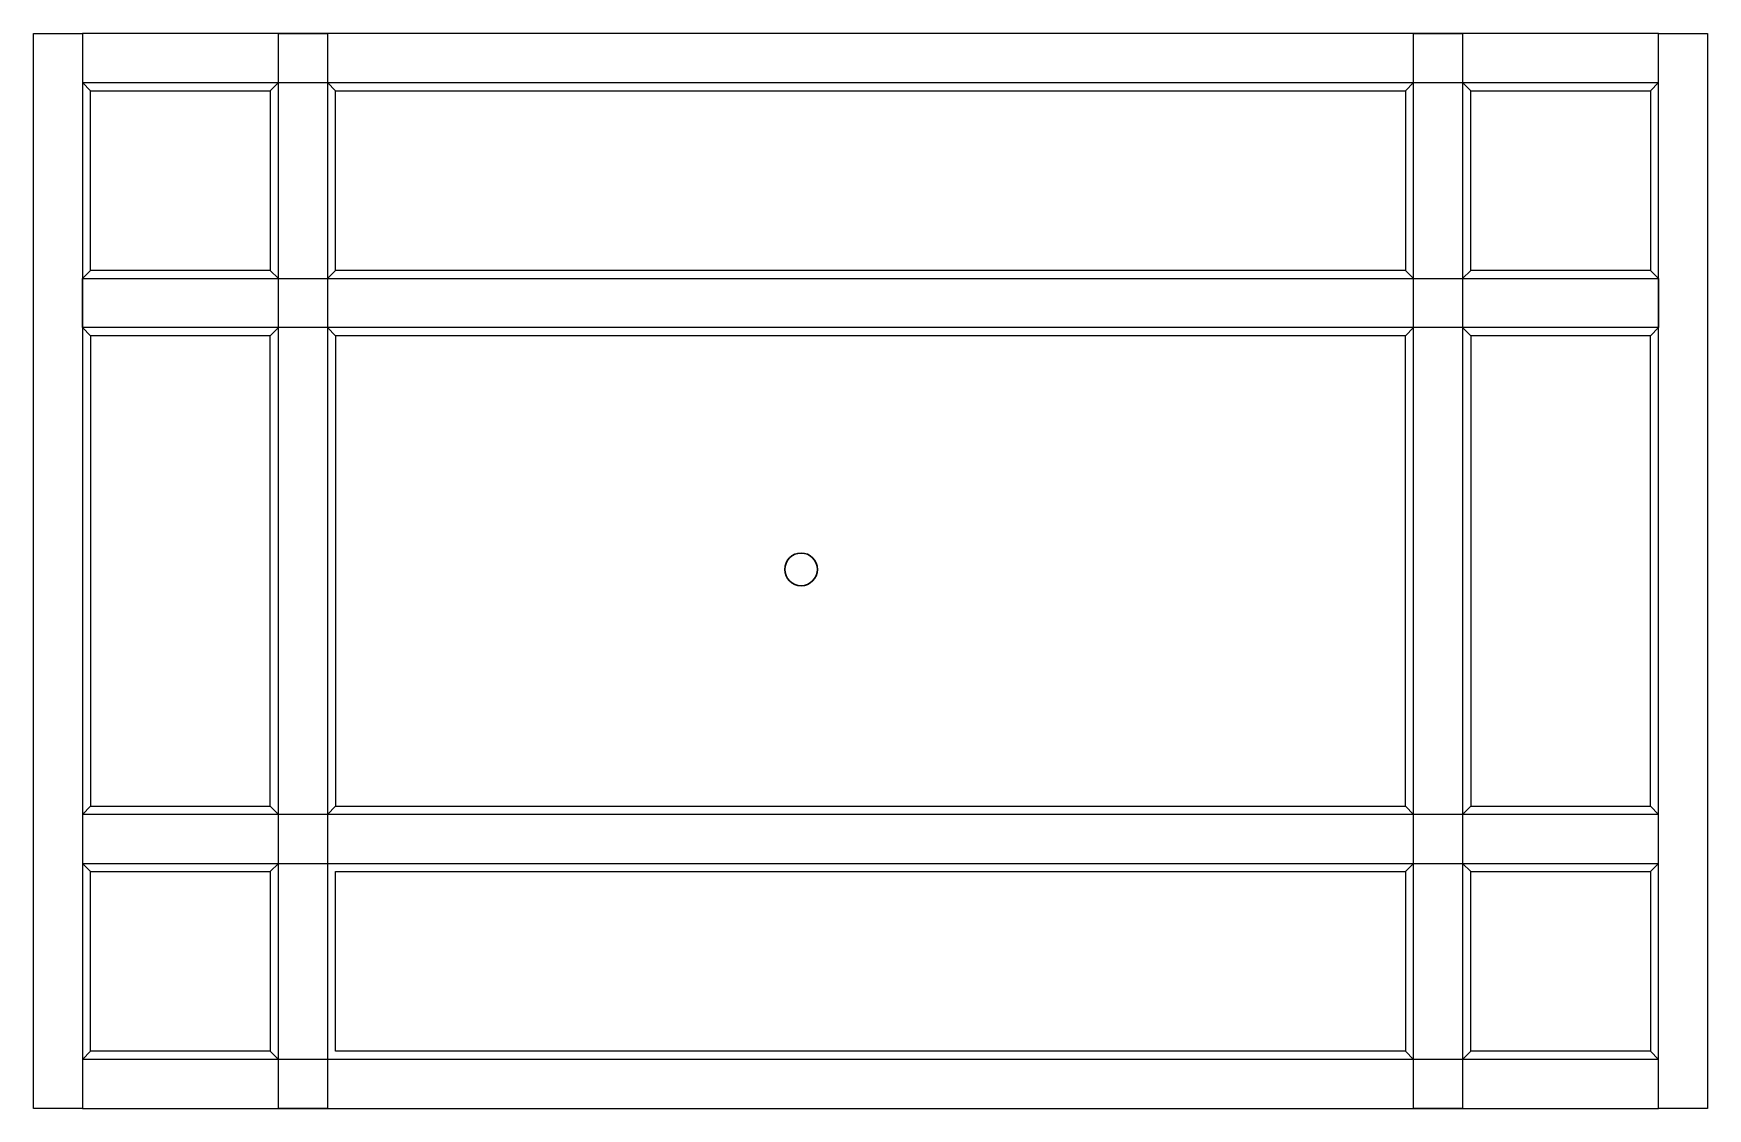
# Model space of a CAD drawing. Header units: millimetres. Extents: x -44972 to 45549, y -58031 to 15181.
# Drawn here: x -25238 to -20113, y -22932 to -19642 of the extents above; entities that cross this region are included whole.
import ezdxf

# ---------------------------------------------------------------- set-up
doc = ezdxf.new("R2010")
doc.units = ezdxf.units.MM
doc.layers.add('Ceiling', color=7, linetype='Continuous')

msp = doc.modelspace()

# ---------------------------------------------------------------- linework, layer by layer
at = {"layer": 'Ceiling'}
msp.add_line((-25088.084, -19642.398), (-25088.084, -22932.398), dxfattribs=at)
at = {"layer": 'Ceiling', "color": 2}
for p, q in [((-25063.084, -19817.398), (-25088.084, -19792.398)), ((-24513.084, -19817.398), (-24488.084, -19792.398)), ((-24313.084, -19817.398), (-24338.084, -19792.398)), ((-21038.084, -19817.398), (-21013.084, -19792.398)), ((-20838.084, -19817.398), (-20863.084, -19792.398)), ((-20288.084, -19817.398), (-20263.084, -19792.398)), ((-25063.084, -20367.398), (-25088.084, -20392.398)), ((-24513.084, -20367.398), (-24488.084, -20392.398)), ((-24313.084, -20367.398), (-24338.084, -20392.398)), ((-21038.084, -20367.398), (-21013.084, -20392.398)), ((-20838.084, -20367.398), (-20863.084, -20392.398)), ((-20288.084, -20367.398), (-20263.084, -20392.398)), ((-25063.084, -20567.398), (-25088.084, -20542.398)), ((-24513.084, -20567.398), (-24488.084, -20542.398)), ((-24313.084, -20567.398), (-24338.084, -20542.398)), ((-21038.084, -20567.398), (-21013.084, -20542.398)), ((-20838.084, -20567.398), (-20863.084, -20542.398)), ((-20288.084, -20567.398), (-20263.084, -20542.398)), ((-25063.084, -22007.398), (-25088.084, -22032.398)), ((-24513.084, -22007.398), (-24488.084, -22032.398)), ((-24313.084, -22007.398), (-24338.084, -22032.398)), ((-21038.084, -22007.398), (-21013.084, -22032.398)), ((-20838.084, -22007.398), (-20863.084, -22032.398)), ((-20288.084, -22007.398), (-20263.084, -22032.398)), ((-25063.084, -22207.398), (-25088.084, -22182.398)), ((-24513.084, -22207.398), (-24488.084, -22182.398)), ((-21038.084, -22207.398), (-21013.084, -22182.398)), ((-20838.084, -22207.398), (-20863.084, -22182.398)), ((-20288.084, -22207.398), (-20263.084, -22182.398)), ((-25063.084, -22757.398), (-25088.084, -22782.398)), ((-24513.084, -22757.398), (-24488.084, -22782.398)), ((-21038.084, -22757.398), (-21013.084, -22782.398)), ((-20838.084, -22757.398), (-20863.084, -22782.398)), ((-20288.084, -22757.398), (-20263.084, -22782.398))]:
    msp.add_line(p, q, dxfattribs=at)
at = {"layer": 'Ceiling', "color": 6}
for points in [[(-25238.084, -19642.398), (-25088.084, -19642.398), (-25088.084, -22932.398), (-25238.084, -22932.398)], [(-20263.084, -19642.398), (-25088.084, -19642.398), (-25088.084, -19792.398), (-20263.084, -19792.398)], [(-24488.084, -19642.398), (-24338.084, -19642.398), (-24338.084, -22932.398), (-24488.084, -22932.398)], [(-21013.084, -19642.398), (-20863.084, -19642.398), (-20863.084, -22932.398), (-21013.084, -22932.398)], [(-20263.084, -19642.398), (-20113.084, -19642.398), (-20113.084, -22932.398), (-20263.084, -22932.398)], [(-20263.084, -20542.398), (-25088.084, -20542.398), (-25088.084, -20392.398), (-20263.084, -20392.398)], [(-20263.084, -22032.398), (-25088.084, -22032.398), (-25088.084, -22182.398), (-20263.084, -22182.398)], [(-20263.084, -22782.398), (-25088.084, -22782.398), (-25088.084, -22932.398), (-20263.084, -22932.398)]]:
    msp.add_lwpolyline(points, close=True, dxfattribs=at)
at = {"layer": 'Ceiling', "color": 2}
for points in [[(-25063.084, -19817.398), (-24513.084, -19817.398), (-24513.084, -20367.398), (-25063.084, -20367.398)], [(-24313.084, -19817.398), (-21038.084, -19817.398), (-21038.084, -20367.398), (-24313.084, -20367.398)], [(-20838.084, -19817.398), (-20288.084, -19817.398), (-20288.084, -20367.398), (-20838.084, -20367.398)], [(-24513.084, -20567.398), (-25063.084, -20567.398), (-25063.084, -22007.398), (-24513.084, -22007.398)], [(-21038.084, -20567.398), (-24313.084, -20567.398), (-24313.084, -22007.398), (-21038.084, -22007.398)], [(-20288.084, -20567.398), (-20838.084, -20567.398), (-20838.084, -22007.398), (-20288.084, -22007.398)], [(-25063.084, -22207.398), (-24513.084, -22207.398), (-24513.084, -22757.398), (-25063.084, -22757.398)], [(-24313.084, -22207.398), (-21038.084, -22207.398), (-21038.084, -22757.398), (-24313.084, -22757.398)], [(-20838.084, -22207.398), (-20288.084, -22207.398), (-20288.084, -22757.398), (-20838.084, -22757.398)]]:
    msp.add_lwpolyline(points, close=True, dxfattribs=at)
at = {"layer": 'Ceiling', "color": 240, "lineweight": 30, "true_color": 0xed1f24}
msp.add_circle((-22888.084, -21282.398), 50, dxfattribs=at)

doc.saveas('drawing.dxf')
